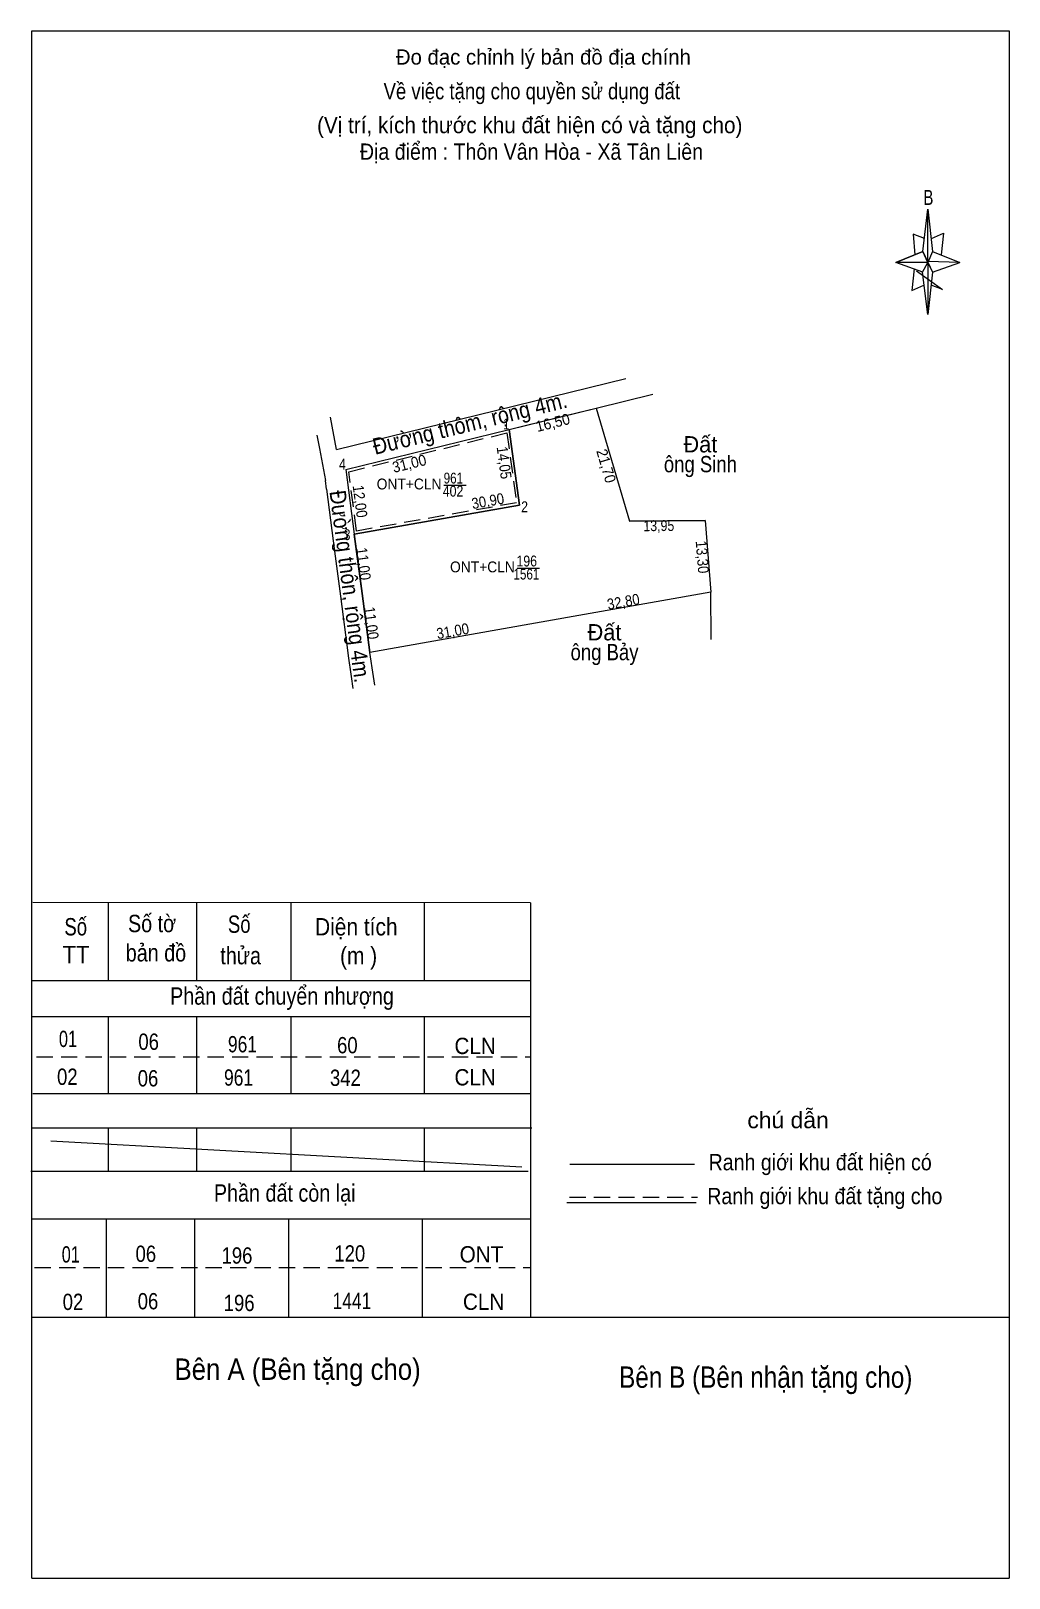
# Model space of a CAD drawing. Header units: metres. Extents: x 548307 to 550232, y 1838395 to 1838848.
# Drawn here: x 548307.4 to 548487.6, y 1838562.6 to 1838847.7 of the extents above; entities that cross this region are included whole.
import ezdxf
from ezdxf.enums import TextEntityAlignment as Align

# ---------------------------------------------------------------- set-up
doc = ezdxf.new("R2010")
doc.units = ezdxf.units.M
doc.linetypes.add('DOTTED', pattern=[1.5, 0.3, -1.2])
doc.linetypes.add('MEDIUM_DASHED', pattern=[4.5, 3, -1.5])
for name, color, linetype, lineweight in [('1', 7, 'DOTTED', 13), ('10', 7, 'Continuous', 13), ('12', 7, 'Continuous', 13), ('15', 7, 'Continuous', 13), ('17', 7, 'Continuous', 13), ('23', 7, 'Continuous', 13), ('63', 7, 'Continuous', 13)]:
    doc.layers.add(name, color=color, linetype=linetype, lineweight=lineweight)
doc.layers.add('20', color=7, linetype='Continuous')

msp = doc.modelspace()

# ---------------------------------------------------------------- texts
at = {"layer": '1'}
for s, width, p in [('ONT+CLN', 0.95, (548377.06, 1838763.25)), ('402', 0.85, (548385.16, 1838761.93)), ('961', 0.8, (548385.215, 1838764.34)), ('ONT+CLN', 0.95, (548390.57, 1838747.97)), ('196', 0.85, (548398.73, 1838749.06)), ('1561', 0.8, (548398.67, 1838746.65))]:
    msp.add_text(s, height=2, dxfattribs=dict(at, width=width)).set_placement(p, align=Align.CENTER)
at = {"layer": '15', "width": 0.9}
for s, rotation, p in [('Đường thôm, rộng 4m.', 13.818, (548388.607, 1838774)), ('Đường thôn, rộng 4m.', 277.49, (548364.706, 1838745.191))]:
    msp.add_text(s, height=3, rotation=rotation, dxfattribs=at).set_placement(p, align=Align.CENTER)
at = {"layer": '15'}
for p in [(548430.715, 1838770.07), (548413.055, 1838735.43)]:
    msp.add_text('Đất', height=3, dxfattribs=at).set_placement(p, align=Align.CENTER)
at = {"layer": '15', "width": 0.85}
for s, p in [('ông Sinh', (548430.72, 1838766.41)), ('ông Bảy', (548413.06, 1838731.77))]:
    msp.add_text(s, height=3, dxfattribs=at).set_placement(p, align=Align.CENTER)
at = {"layer": '17'}
msp.add_text('Đo đạc chỉnh lý bản đồ địa chính', height=2.8, dxfattribs=at).set_placement((548401.795, 1838841.54), align=Align.CENTER)
for s, height, width, p in [('Về việc tặng cho quyền sử dụng đất', 3, 0.85, (548399.67, 1838835.14)), ('B', 2.756, 0.75, (548472.71, 1838815.68)), ('Số', 3.2, 0.8, (548315.655, 1838681.06)), ('Số tờ', 3.2, 0.85, (548329.715, 1838681.66)), ('TT', 3.2, 0.95, (548315.715, 1838675.94)), ('bản đồ', 3.2, 0.85, (548330.435, 1838676.26)), ('thửa', 3.2, 0.85, (548346.035, 1838675.74)), ('(m )', 3.2, 0.9, (548367.76, 1838675.74)), ('Phần đất chuyển nhượng', 3.2, 0.85, (548353.645, 1838668.3)), ('01', 3, 0.75, (548314.23, 1838660.5)), ('06', 3, 0.85, (548329.09, 1838659.98)), ('961', 3, 0.8, (548346.37, 1838659.52)), ('60', 3, 0.85, (548365.69, 1838659.34)), ('CLN', 3, 0.95, (548389.23, 1838659.2)), ('02', 3, 0.85, (548314.11, 1838653.52)), ('06', 3, 0.85, (548328.97, 1838653.24)), ('961', 3, 0.8, (548345.65, 1838653.38)), ('342', 3, 0.85, (548365.33, 1838653.33)), ('CLN', 3, 0.95, (548389.23, 1838653.42)), ('chú dẫn', 3, 1.05, (548446.865, 1838645.54)), ('Ranh giới khu đất hiện có ', 3, 0.9, (548453.28, 1838637.78)), ('Phần đất còn lại', 3.2, 0.85, (548354.15, 1838632)), ('Ranh giới khu đất tặng cho', 3, 0.9, (548453.635, 1838631.54)), ('01', 3, 0.75, (548314.75, 1838620.78)), ('06', 3, 0.85, (548328.57, 1838620.9)), ('196', 3, 0.85, (548345.36, 1838620.58)), ('120', 3, 0.85, (548366.14, 1838620.96)), ('ONT', 3, 0.95, (548390.395, 1838620.8)), ('02', 3, 0.85, (548315.15, 1838612.04)), ('06', 3, 0.85, (548328.97, 1838612.16)), ('196', 3, 0.85, (548345.76, 1838611.84)), ('1441', 3, 0.8, (548366.535, 1838612.22)), ('CLN', 3, 0.95, (548390.79, 1838612.06)), ('Bên A (Bên tặng cho)', 3.94, 0.9, (548356.525, 1838599.16)), ('Bên B (Bên nhận tặng cho)', 3.94, 0.85, (548442.755, 1838597.7))]:
    msp.add_text(s, height=height, dxfattribs=dict(at, width=width)).set_placement(p, align=Align.CENTER)
at = {"layer": '17', "width": 0.95}
msp.add_text('(Vị trí, kích thước khu đất hiện có và tặng cho)', height=3, dxfattribs=at).set_placement((548360.11, 1838828.9))
at = {"layer": '20', "width": 0.9}
msp.add_text('Địa điểm : Thôn Vân Hòa - Xã Tân Liên', height=3, dxfattribs=at).set_placement((548399.605, 1838824), align=Align.CENTER)
at = {"layer": '63'}
for s, width, p in [(' 1', 0.75, (548395.51, 1838774.3)), (' 4', 0.85, (548365.41, 1838766.9)), (' 2', 0.85, (548398.97, 1838759.06)), (' 3', 0.8, (548366.25, 1838753.91))]:
    msp.add_text(s, height=2, dxfattribs=dict(at, width=width)).set_placement(p, align=Align.RIGHT)
for s, rotation, width, p in [('16,50', 13.809, 0.95, (548403.771, 1838774.582)), ('31,00', 13.812, 0.95, (548377.331, 1838767.043)), ('14,05', 277.732, 0.9, (548393.584, 1838768.045)), ('21,70', 286.355, 0.95, (548412.41, 1838767.302)), ('12,00', 277.475, 0.9, (548367.046, 1838760.935)), ('30,90', 10.008, 0.9, (548391.736, 1838760.136)), ('13,95', 0.534, 0.85, (548423.071, 1838755.577)), ('13,30', 274.57, 0.9, (548430.088, 1838750.715)), ('11,00', 277.467, 0.9, (548367.695, 1838749.42)), ('32,80', 10.025, 0.9, (548416.696, 1838741.587)), ('11,00', 277.467, 0.9, (548369.125, 1838738.52)), ('31,00', 10.012, 0.9, (548385.276, 1838736.166))]:
    msp.add_text(s, height=2, rotation=rotation, dxfattribs=dict(at, width=width)).set_placement(p, align=Align.CENTER)
for s, width, p in [('Số', 0.8, (548345.775, 1838681.54)), ('Diện tích', 0.9, (548367.34, 1838681.06))]:
    msp.add_text(s, height=3.2, dxfattribs=dict(at, width=width)).set_placement(p, align=Align.CENTER)

# ---------------------------------------------------------------- linework, layer by layer
at = {"layer": '1', "linetype": 'Continuous'}
msp.add_lwpolyline([(548411.54, 1838778.24), (548417.65, 1838757.42), (548431.6, 1838757.55), (548432.66, 1838744.29), (548400.36, 1838738.58), (548369.83, 1838733.19), (548368.4, 1838744.1), (548366.97, 1838755.01), (548397.4, 1838760.38), (548395.51, 1838774.3)], close=True, dxfattribs=at)
at = {"layer": '1', "linetype": 'MEDIUM_DASHED'}
msp.add_lwpolyline([(548395.09, 1838773.68), (548396.84, 1838760.79), (548367.4, 1838755.59), (548365.96, 1838766.52)], close=True, dxfattribs=at)
at = {"layer": '10'}
for p, q in [((548411.54, 1838778.24), (548417.65, 1838757.42)), ((548431.6, 1838757.55), (548432.66, 1838744.29)), ((548432.71, 1838735.58), (548432.66, 1838744.29))]:
    msp.add_line(p, q, dxfattribs=at)
at = {"layer": '12'}
msp.add_line((548307.57, 1838562.64), (548487.57, 1838562.64), dxfattribs=at)
at = {"layer": '15'}
for p, q in [((548389.73, 1838777), (548416.97, 1838783.7)), ((548404.4, 1838776.49), (548411.54, 1838778.24)), ((548411.54, 1838778.24), (548421.96, 1838780.8)), ((548363.71, 1838770.6), (548389.73, 1838777)), ((548395.51, 1838774.3), (548404.4, 1838776.49)), ((548365.41, 1838766.9), (548395.51, 1838774.3)), ((548361.85, 1838763.28), (548361.64, 1838764.87)), ((548431.6, 1838757.55), (548417.65, 1838757.42)), ((548311.06, 1838643.21), (548397.81, 1838638.4))]:
    msp.add_line(p, q, dxfattribs=at)
for points in [[(548360.09, 1838773.27), (548360.55, 1838770.78), (548361.64, 1838764.87)], [(548395.51, 1838774.3), (548397.4, 1838760.38), (548366.97, 1838755.01)], [(548432.66, 1838744.29), (548400.36, 1838738.58), (548369.83, 1838733.19)]]:
    msp.add_lwpolyline(points, dxfattribs=at)
at = {"layer": '17'}
for p, q in [((548307.57, 1838562.64), (548307.57, 1838847.74)), ((548471.69, 1838807.08), (548472.61, 1838814.88)), ((548472.01, 1838809.48), (548469.89, 1838810.28)), ((548473.49, 1838807.08), (548478.49, 1838805.08)), ((548471.69, 1838803.28), (548466.69, 1838805.08)), ((548470.53, 1838803.52), (548475.29, 1838800.08)), ((548473.49, 1838803.28), (548472.61, 1838795.48)), ((548469.69, 1838799.88), (548471.89, 1838800.88)), ((548475.29, 1838800.08), (548473.21, 1838800.88)), ((548399.45, 1838687.06), (548307.73, 1838687.12)), ((548321.65, 1838687.06), (548321.65, 1838672.78)), ((548337.93, 1838687.06), (548337.93, 1838672.78)), ((548355.25, 1838687.06), (548355.25, 1838672.78)), ((548379.85, 1838687.06), (548379.85, 1838672.78)), ((548399.45, 1838687.06), (548399.45, 1838610.74)), ((548307.57, 1838672.78), (548399.45, 1838672.78)), ((548307.57, 1838666.1), (548399.45, 1838666.1)), ((548321.65, 1838666.1), (548321.65, 1838651.94)), ((548337.93, 1838666.1), (548337.93, 1838651.94)), ((548355.25, 1838666.1), (548355.25, 1838651.94)), ((548379.85, 1838666.1), (548379.85, 1838651.94)), ((548307.73, 1838651.94), (548399.33, 1838651.94)), ((548307.57, 1838645.58), (548399.65, 1838645.58)), ((548321.65, 1838645.58), (548321.65, 1838637.6)), ((548337.93, 1838645.58), (548337.93, 1838637.6)), ((548355.25, 1838645.58), (548355.25, 1838637.6)), ((548379.85, 1838645.58), (548379.85, 1838637.6)), ((548406.65, 1838638.94), (548429.65, 1838638.94)), ((548307.41, 1838637.6), (548399.01, 1838637.6)), ((548406.13, 1838631.86), (548429.93, 1838631.86)), ((548307.57, 1838628.84), (548399.45, 1838628.84)), ((548321.25, 1838628.84), (548321.25, 1838610.74)), ((548337.53, 1838628.84), (548337.53, 1838610.74)), ((548354.85, 1838628.84), (548354.85, 1838610.74)), ((548379.45, 1838628.84), (548379.45, 1838610.74)), ((548307.57, 1838610.74), (548487.57, 1838610.74))]:
    msp.add_line(p, q, dxfattribs=at)
at = {"layer": '17', "linetype": 'MEDIUM_DASHED'}
for p, q in [((548308.45, 1838658.66), (548399.57, 1838658.66)), ((548406.61, 1838632.86), (548430.21, 1838632.86)), ((548308.09, 1838619.88), (548399.45, 1838619.88))]:
    msp.add_line(p, q, dxfattribs=at)
at = {"layer": '17'}
for points in [[(548307.57, 1838847.74), (548487.57, 1838847.74), (548487.57, 1838562.64)], [(548473.29, 1838809.48), (548475.49, 1838810.48), (548475.09, 1838806.48)], [(548472.61, 1838805.08), (548471.69, 1838807.08), (548466.69, 1838805.08)], [(548472.61, 1838805.08), (548473.49, 1838803.28), (548478.49, 1838805.08)]]:
    msp.add_lwpolyline(points, dxfattribs=at)
for points in [[(548472.61, 1838814.88), (548473.49, 1838807.08), (548472.61, 1838805.08)], [(548472.61, 1838805.08), (548466.69, 1838805.08), (548471.69, 1838807.08), (548473.49, 1838803.28), (548478.49, 1838805.08), (548472.61, 1838805.28)], [(548472.61, 1838805.08), (548472.61, 1838795.48), (548471.61, 1838803.28)]]:
    msp.add_lwpolyline(points, close=True, dxfattribs=at)
at = {"layer": '23'}
for p, q in [((548363.71, 1838770.6), (548362.6, 1838776.54)), ((548365.41, 1838766.9), (548366.97, 1838755.01)), ((548361.85, 1838763.28), (548363.34, 1838751.87)), ((548366.97, 1838755.01), (548367.38, 1838751.87)), ((548363.34, 1838751.87), (548364.43, 1838743.58)), ((548367.38, 1838751.87), (548368.4, 1838744.1)), ((548368.4, 1838744.1), (548369.83, 1838733.19)), ((548364.43, 1838743.58), (548365.86, 1838732.67))]:
    msp.add_line(p, q, dxfattribs=at)
for points in [[(548366.78, 1838726.57), (548366.44, 1838728.79), (548365.87, 1838732.59)], [(548370.74, 1838727.17), (548370.5, 1838728.79), (548369.83, 1838733.19)]]:
    msp.add_lwpolyline(points, dxfattribs=at)
at = {"layer": '63'}
for p, q in [((548469.89, 1838810.28), (548470.21, 1838806.48)), ((548470.09, 1838803.88), (548469.69, 1838799.88)), ((548383.47, 1838764.01), (548387.56, 1838764.01)), ((548396.98, 1838748.73), (548401.07, 1838748.73))]:
    msp.add_line(p, q, dxfattribs=at)

msp.set_redraw_order([(e.dxf.handle, doc.entitydb.next_handle()) for e in msp.query("TEXT MTEXT ATTDEF DIMENSION ARC_DIMENSION")])  # texts and dimensions are drawn at this point

doc.saveas('drawing.dxf')
